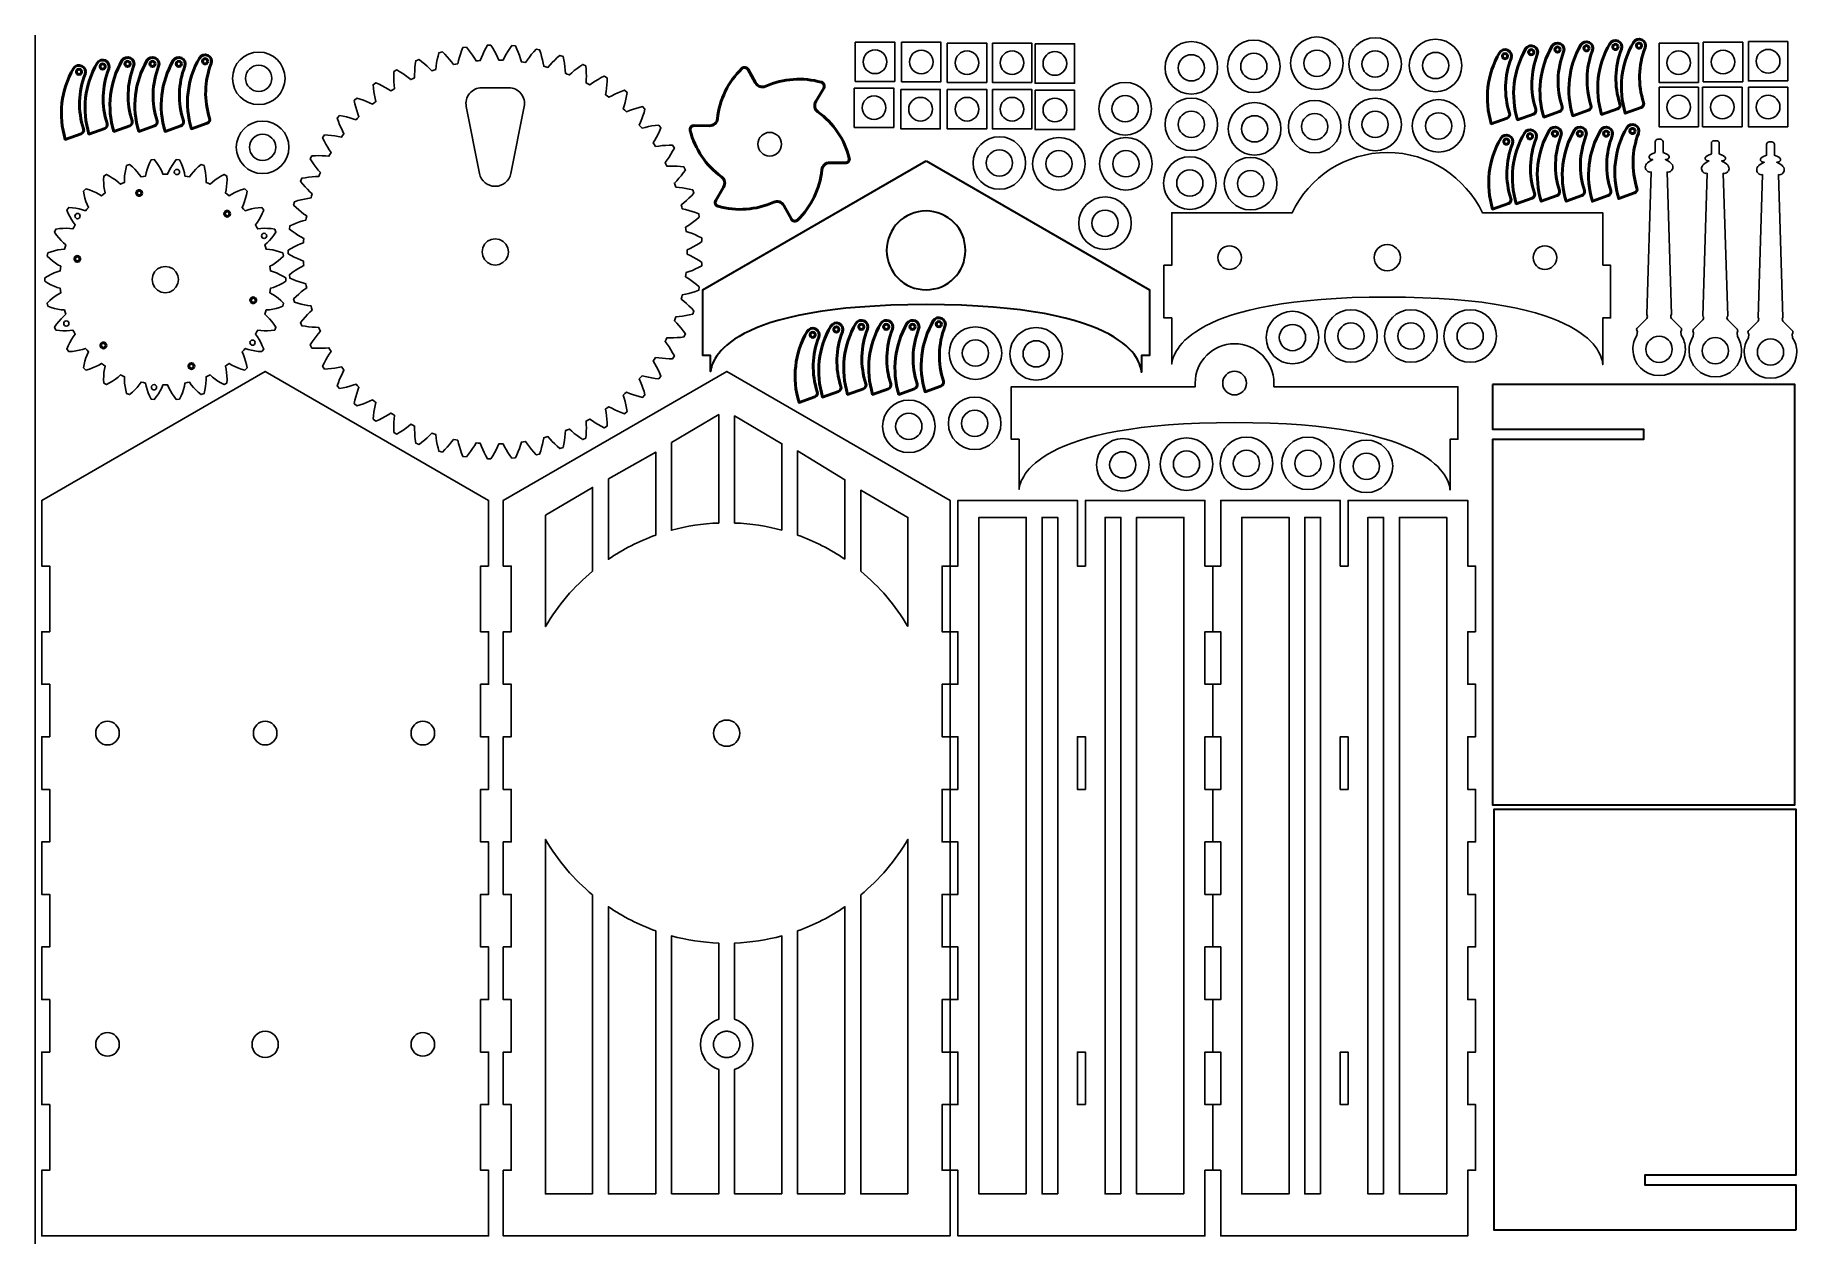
# Model space of a CAD drawing. Header units: inches. Extents: x -2 to 668, y 0 to 460.
import ezdxf

# ---------------------------------------------------------------- set-up
doc = ezdxf.new("R2010")
doc.units = ezdxf.units.IN
doc.header["$MEASUREMENT"] = 0
doc.layers.add('Layer 1', color=7, linetype='Continuous')
doc.layers.add('PDF_Visible', color=7, linetype='Continuous')

msp = doc.modelspace()

# ---------------------------------------------------------------- linework, layer by layer
msp.add_line((-2, 0), (-2, 460))
for points in [[(172.74, 301.01), (173.35, 302.16), (173.91, 303.31), (174.41, 304.46), (175.24, 304.48), (176.02, 304.51), (176.59, 303.39), (177.22, 302.27), (177.89, 301.16), (178.62, 300.06), (179.39, 298.97), (180.7, 299.09), (181.27, 300.3), (181.79, 301.51), (182.26, 302.72), (182.67, 303.93), (183.04, 305.13), (183.86, 305.25), (184.63, 305.37), (185.33, 304.33), (186.08, 303.29), (186.89, 302.27), (187.74, 301.27), (188.63, 300.28), (189.92, 300.55), (190.34, 301.81), (190.71, 303.08), (191.04, 304.33), (191.31, 305.58), (191.53, 306.82), (192.33, 307.04), (193.08, 307.25), (193.9, 306.29), (194.77, 305.35), (195.69, 304.44), (196.65, 303.54), (197.66, 302.66), (198.9, 303.08), (199.17, 304.39), (199.39, 305.69), (199.56, 306.98), (199.69, 308.25), (199.76, 309.5), (200.53, 309.81), (201.25, 310.11), (202.18, 309.26), (203.15, 308.43), (204.17, 307.63), (205.23, 306.85), (206.34, 306.1), (207.52, 306.66), (207.63, 307.99), (207.7, 309.31), (207.72, 310.61), (207.69, 311.88), (207.61, 313.14), (208.34, 313.54), (209.02, 313.92), (210.04, 313.18), (211.11, 312.47), (212.22, 311.8), (213.36, 311.15), (214.55, 310.53), (215.66, 311.24), (215.61, 312.57), (215.52, 313.89), (215.39, 315.18), (215.21, 316.44), (214.98, 317.68), (215.66, 318.16), (216.29, 318.62), (217.39, 318.01), (218.53, 317.43), (219.71, 316.89), (220.93, 316.38), (222.18, 315.91), (223.2, 316.74), (222.99, 318.06), (222.75, 319.36), (222.46, 320.62), (222.13, 321.86), (221.76, 323.06), (222.38, 323.62), (222.95, 324.15), (224.12, 323.67), (225.32, 323.23), (226.55, 322.84), (227.82, 322.48), (229.12, 322.16), (230.03, 323.1), (229.67, 324.39), (229.28, 325.64), (228.84, 326.86), (228.37, 328.05), (227.86, 329.2), (228.4, 329.83), (228.91, 330.42), (230.12, 330.09), (231.37, 329.8), (232.64, 329.55), (233.94, 329.34), (235.27, 329.18), (236.07, 330.22), (235.56, 331.46), (235.02, 332.66), (234.44, 333.82), (233.83, 334.94), (233.19, 336.02), (233.65, 336.71), (234.09, 337.36), (235.33, 337.17), (236.6, 337.03), (237.9, 336.93), (239.21, 336.88), (240.55, 336.87), (241.22, 338), (240.56, 339.17), (239.88, 340.3), (239.18, 341.39), (238.44, 342.43), (237.67, 343.43), (238.05, 344.16), (238.41, 344.86), (239.66, 344.82), (240.94, 344.83), (242.24, 344.89), (243.55, 344.99), (244.88, 345.14), (245.41, 346.34), (244.62, 347.43), (243.82, 348.47), (242.98, 349.46), (242.13, 350.41), (241.25, 351.31), (241.54, 352.09), (241.81, 352.82), (243.06, 352.93), (244.33, 353.09), (245.61, 353.3), (246.9, 353.56), (248.2, 353.86), (248.59, 355.12), (247.68, 356.1), (246.75, 357.04), (245.81, 357.93), (244.85, 358.77), (243.86, 359.56), (244.06, 360.36), (244.24, 361.13), (245.48, 361.38), (246.72, 361.69), (247.96, 362.05), (249.22, 362.46), (250.47, 362.92), (250.7, 364.21), (249.69, 365.08), (248.66, 365.9), (247.61, 366.67), (246.56, 367.39), (245.49, 368.06), (245.59, 368.88), (245.68, 369.66), (246.87, 370.06), (248.07, 370.51), (249.26, 371.02), (250.46, 371.57), (251.65, 372.18), (251.73, 373.49), (250.62, 374.23), (249.5, 374.92), (248.37, 375.57), (247.24, 376.16), (246.1, 376.69), (246.1, 377.52), (246.1, 378.31), (247.24, 378.84), (248.37, 379.43), (249.5, 380.08), (250.62, 380.77), (251.73, 381.51), (251.65, 382.82), (250.46, 383.43), (249.26, 383.98), (248.07, 384.49), (246.87, 384.94), (245.68, 385.34), (245.59, 386.16), (245.49, 386.94), (246.56, 387.61), (247.61, 388.33), (248.66, 389.1), (249.69, 389.92), (250.7, 390.79), (250.47, 392.08), (249.22, 392.54), (247.96, 392.95), (246.72, 393.31), (245.48, 393.62), (244.24, 393.87), (244.05, 394.68), (243.86, 395.44), (244.85, 396.23), (245.81, 397.07), (246.75, 397.96), (247.68, 398.9), (248.59, 399.88), (248.2, 401.14), (246.9, 401.44), (245.61, 401.7), (244.33, 401.91), (243.06, 402.07), (241.81, 402.18), (241.52, 402.96), (241.25, 403.69), (242.13, 404.59), (242.98, 405.54), (243.82, 406.53), (244.62, 407.57), (245.41, 408.66), (244.88, 409.86), (243.55, 410.01), (242.24, 410.11), (240.94, 410.17), (239.66, 410.18), (238.41, 410.14), (238.03, 410.88), (237.67, 411.57), (238.44, 412.57), (239.18, 413.61), (239.88, 414.7), (240.56, 415.83), (241.22, 417), (240.55, 418.13), (239.21, 418.12), (237.9, 418.07), (236.6, 417.97), (235.33, 417.83), (234.09, 417.64), (233.63, 418.33), (233.19, 418.98), (233.83, 420.06), (234.44, 421.18), (235.02, 422.34), (235.56, 423.54), (236.07, 424.78), (235.27, 425.82), (233.94, 425.66), (232.64, 425.45), (231.37, 425.2), (230.12, 424.91), (228.91, 424.58), (228.37, 425.21), (227.86, 425.8), (228.37, 426.95), (228.84, 428.14), (229.28, 429.36), (229.67, 430.61), (230.03, 431.9), (229.12, 432.84), (227.82, 432.52), (226.55, 432.16), (225.32, 431.77), (224.12, 431.33), (222.95, 430.85), (222.34, 431.42), (221.76, 431.94), (222.13, 433.14), (222.46, 434.38), (222.75, 435.64), (222.99, 436.94), (223.2, 438.26), (222.18, 439.09), (220.93, 438.62), (219.71, 438.11), (218.53, 437.57), (217.39, 436.99), (216.29, 436.38), (215.62, 436.87), (214.98, 437.32), (215.21, 438.56), (215.39, 439.82), (215.52, 441.11), (215.61, 442.43), (215.66, 443.76), (214.55, 444.47), (213.36, 443.85), (212.22, 443.2), (211.11, 442.53), (210.04, 441.82), (209.02, 441.08), (208.3, 441.49), (207.61, 441.86), (207.69, 443.12), (207.72, 444.39), (207.7, 445.69), (207.63, 447.01), (207.52, 448.34), (206.34, 448.9), (205.23, 448.15), (204.17, 447.37), (203.15, 446.57), (202.18, 445.74), (201.25, 444.89), (200.48, 445.21), (199.76, 445.5), (199.69, 446.75), (199.56, 448.02), (199.39, 449.31), (199.17, 450.61), (198.9, 451.92), (197.66, 452.34), (196.65, 451.46), (195.69, 450.56), (194.77, 449.65), (193.9, 448.71), (193.08, 447.75), (192.28, 447.97), (191.53, 448.18), (191.31, 449.42), (191.04, 450.67), (190.71, 451.92), (190.34, 453.19), (189.92, 454.45), (188.63, 454.72), (187.74, 453.73), (186.89, 452.73), (186.08, 451.71), (185.33, 450.67), (184.63, 449.63), (183.81, 449.75), (183.04, 449.87), (182.67, 451.07), (182.26, 452.28), (181.79, 453.49), (181.27, 454.7), (180.7, 455.91), (179.39, 456.03), (178.62, 454.94), (177.89, 453.84), (177.22, 452.73), (176.59, 451.61), (176.02, 450.49), (175.19, 450.52), (174.41, 450.54), (173.91, 451.69), (173.35, 452.84), (172.74, 453.99), (172.08, 455.13), (171.37, 456.26), (170.06, 456.22), (169.42, 455.05), (168.83, 453.87), (168.29, 452.69), (167.8, 451.51), (167.37, 450.33), (166.54, 450.26), (165.76, 450.19), (165.12, 451.27), (164.44, 452.35), (163.69, 453.42), (162.91, 454.47), (162.07, 455.51), (160.77, 455.32), (160.27, 454.08), (159.83, 452.84), (159.43, 451.6), (159.08, 450.37), (158.79, 449.15), (157.98, 448.98), (157.21, 448.82), (156.45, 449.82), (155.64, 450.81), (154.78, 451.78), (153.87, 452.73), (152.92, 453.67), (151.65, 453.32), (151.31, 452.03), (151.01, 450.75), (150.76, 449.47), (150.56, 448.21), (150.42, 446.96), (149.63, 446.7), (148.89, 446.44), (148.02, 447.35), (147.09, 448.23), (146.12, 449.09), (145.11, 449.93), (144.05, 450.75), (142.83, 450.26), (142.64, 448.93), (142.5, 447.62), (142.4, 446.33), (142.36, 445.05), (142.36, 443.79), (141.61, 443.44), (140.91, 443.1), (139.93, 443.9), (138.91, 444.67), (137.85, 445.41), (136.74, 446.12), (135.59, 446.81), (134.44, 446.17), (134.41, 444.84), (134.42, 443.52), (134.48, 442.22), (134.58, 440.95), (134.74, 439.7), (134.03, 439.26), (133.37, 438.84), (132.31, 439.51), (131.21, 440.16), (130.06, 440.77), (128.88, 441.34), (127.66, 441.89), (126.59, 441.12), (126.72, 439.79), (126.88, 438.49), (127.09, 437.21), (127.35, 435.95), (127.65, 434.73), (127, 434.21), (126.4, 433.72), (125.26, 434.26), (124.09, 434.77), (122.88, 435.24), (121.64, 435.67), (120.36, 436.07), (119.39, 435.18), (119.67, 433.88), (119.99, 432.6), (120.36, 431.35), (120.76, 430.14), (121.2, 428.96), (120.62, 428.37), (120.08, 427.8), (118.89, 428.21), (117.66, 428.58), (116.4, 428.9), (115.12, 429.18), (113.8, 429.43), (112.95, 428.43), (113.38, 427.17), (113.85, 425.94), (114.36, 424.74), (114.9, 423.58), (115.48, 422.47), (114.97, 421.81), (114.5, 421.18), (113.27, 421.45), (112.01, 421.67), (110.72, 421.84), (109.41, 421.97), (108.08, 422.05), (107.34, 420.97), (107.92, 419.76), (108.54, 418.59), (109.18, 417.47), (109.86, 416.38), (110.56, 415.34), (110.14, 414.63), (109.74, 413.95), (108.49, 414.07), (107.21, 414.14), (105.92, 414.16), (104.6, 414.13), (103.26, 414.06), (102.66, 412.89), (103.38, 411.76), (104.13, 410.68), (104.9, 409.63), (105.7, 408.64), (106.53, 407.69), (106.19, 406.93), (105.88, 406.21), (104.62, 406.18), (103.34, 406.09), (102.05, 405.96), (100.75, 405.78), (99.43, 405.55), (98.97, 404.32), (99.82, 403.28), (100.69, 402.29), (101.58, 401.35), (102.49, 400.45), (103.42, 399.61), (103.18, 398.81), (102.95, 398.06), (101.71, 397.88), (100.45, 397.65), (99.18, 397.36), (97.91, 397.03), (96.63, 396.64), (96.32, 395.37), (97.28, 394.44), (98.26, 393.56), (99.26, 392.73), (100.27, 391.94), (101.3, 391.21), (101.15, 390.4), (101.01, 389.63), (99.8, 389.3), (98.58, 388.92), (97.35, 388.49), (96.13, 388), (94.9, 387.47), (94.75, 386.17), (95.81, 385.36), (96.89, 384.6), (97.98, 383.89), (99.07, 383.24), (100.18, 382.63), (100.12, 381.8), (100.08, 381.02), (98.91, 380.55), (97.75, 380.03), (96.59, 379.46), (95.43, 378.83), (94.27, 378.16), (94.27, 376.84), (95.43, 376.17), (96.59, 375.54), (97.75, 374.97), (98.91, 374.45), (100.08, 373.98), (100.13, 373.15), (100.18, 372.37), (99.07, 371.76), (97.98, 371.11), (96.89, 370.4), (95.81, 369.64), (94.75, 368.83), (94.9, 367.53), (96.13, 367), (97.35, 366.51), (98.58, 366.08), (99.8, 365.7), (101.01, 365.37), (101.15, 364.55), (101.3, 363.79), (100.27, 363.06), (99.26, 362.27), (98.26, 361.44), (97.28, 360.56), (96.32, 359.63), (96.63, 358.36), (97.91, 357.97), (99.18, 357.64), (100.45, 357.35), (101.71, 357.12), (102.95, 356.94), (103.19, 356.14), (103.42, 355.39), (102.49, 354.55), (101.58, 353.65), (100.69, 352.71), (99.82, 351.72), (98.97, 350.68), (99.43, 349.45), (100.75, 349.22), (102.05, 349.04), (103.34, 348.91), (104.62, 348.82), (105.88, 348.79), (106.21, 348.03), (106.53, 347.31), (105.7, 346.36), (104.9, 345.37), (104.13, 344.32), (103.38, 343.24), (102.66, 342.11), (103.26, 340.94), (104.6, 340.87), (105.92, 340.84), (107.21, 340.86), (108.49, 340.93), (109.74, 341.05), (110.16, 340.33), (110.56, 339.66), (109.86, 338.62), (109.18, 337.53), (108.54, 336.41), (107.92, 335.24), (107.34, 334.03), (108.08, 332.95), (109.41, 333.03), (110.72, 333.16), (112.01, 333.33), (113.27, 333.55), (114.5, 333.82), (115, 333.15), (115.48, 332.53), (114.9, 331.42), (114.36, 330.26), (113.85, 329.06), (113.38, 327.83), (112.95, 326.57), (113.8, 325.57), (115.12, 325.82), (116.4, 326.1), (117.66, 326.42), (118.89, 326.79), (120.08, 327.2), (120.65, 326.6), (121.2, 326.04), (120.76, 324.86), (120.36, 323.65), (119.99, 322.4), (119.67, 321.12), (119.39, 319.82), (120.36, 318.93), (121.64, 319.33), (122.88, 319.76), (124.09, 320.23), (125.26, 320.74), (126.4, 321.28), (127.04, 320.76), (127.65, 320.27), (127.35, 319.05), (127.09, 317.79), (126.88, 316.51), (126.72, 315.21), (126.59, 313.88), (127.66, 313.11), (128.88, 313.66), (130.06, 314.23), (131.21, 314.84), (132.31, 315.49), (133.37, 316.16), (134.07, 315.71), (134.74, 315.3), (134.58, 314.05), (134.48, 312.78), (134.42, 311.48), (134.41, 310.16), (134.44, 308.83), (135.59, 308.19), (136.74, 308.88), (137.85, 309.59), (138.91, 310.33), (139.93, 311.1), (140.91, 311.9), (141.65, 311.54), (142.36, 311.21), (142.36, 309.95), (142.4, 308.67), (142.5, 307.38), (142.64, 306.07), (142.83, 304.74), (144.05, 304.25), (145.11, 305.07), (146.12, 305.91), (147.09, 306.77), (148.02, 307.65), (148.89, 308.56), (149.68, 308.29), (150.42, 308.04), (150.56, 306.79), (150.76, 305.53), (151.01, 304.25), (151.31, 302.97), (151.65, 301.68), (152.92, 301.33), (153.87, 302.27), (154.78, 303.22), (155.64, 304.19), (156.45, 305.18), (157.21, 306.18), (158.03, 306.01), (158.79, 305.85), (159.08, 304.63), (159.43, 303.4), (159.83, 302.16), (160.27, 300.92), (160.77, 299.68), (162.07, 299.49), (162.91, 300.53), (163.69, 301.58), (164.44, 302.65), (165.12, 303.73), (165.76, 304.81), (166.59, 304.73), (167.37, 304.67), (167.8, 303.49), (168.29, 302.31), (168.83, 301.13), (169.42, 299.95), (170.06, 298.78), (171.37, 298.74), (172.08, 299.87)], [(310.07, 457.39), (325.07, 457.39), (325.07, 442.39), (310.07, 442.39)], [(327.68, 457.32), (342.68, 457.32), (342.68, 442.32), (327.68, 442.32)], [(345.09, 457.03), (360.09, 457.03), (360.09, 442.03), (345.09, 442.03)], [(362.22, 457.03), (377.22, 457.03), (377.22, 442.03), (362.22, 442.03)], [(378.51, 456.75), (393.51, 456.75), (393.51, 441.75), (378.51, 441.75)], [(615.91, 457.03), (630.91, 457.03), (630.91, 442.03), (615.91, 442.03)], [(632.78, 457.31), (647.78, 457.31), (647.78, 442.31), (632.78, 442.31)], [(649.93, 457.6), (664.93, 457.6), (664.93, 442.6), (649.93, 442.6)], [(309.7, 439.91), (324.7, 439.91), (324.7, 424.91), (309.7, 424.91)], [(327.4, 439.35), (342.4, 439.35), (342.4, 424.35), (327.4, 424.35)], [(345.09, 439.35), (360.09, 439.35), (360.09, 424.35), (345.09, 424.35)], [(362.22, 439.35), (377.22, 439.35), (377.22, 424.35), (362.22, 424.35)], [(378.51, 439.07), (393.51, 439.07), (393.51, 424.07), (378.51, 424.07)], [(615.91, 440.17), (630.91, 440.17), (630.91, 425.17), (615.91, 425.17)], [(632.5, 440.17), (647.5, 440.17), (647.5, 425.17), (632.5, 425.17)], [(649.93, 440.17), (664.93, 440.17), (664.93, 425.17), (649.93, 425.17)], [(91, 368.96), (89.82, 369.51), (88.65, 369.97), (87.47, 370.32), (87.38, 371.22), (87.29, 372.06), (88.36, 372.65), (89.42, 373.34), (90.46, 374.12), (91.47, 374.99), (92.46, 375.94), (92.2, 377.12), (90.92, 377.59), (89.64, 377.96), (88.38, 378.26), (87.13, 378.46), (85.91, 378.56), (85.64, 379.42), (85.36, 380.23), (86.3, 381.03), (87.19, 381.92), (88.04, 382.9), (88.85, 383.96), (89.62, 385.09), (89.12, 386.2), (87.77, 386.38), (86.44, 386.49), (85.14, 386.51), (83.88, 386.45), (82.66, 386.29), (82.22, 387.07), (81.79, 387.81), (82.53, 388.79), (83.22, 389.85), (83.85, 390.98), (84.42, 392.18), (84.94, 393.45), (84.22, 394.43), (82.86, 394.33), (81.54, 394.16), (80.26, 393.91), (79.04, 393.59), (77.89, 393.18), (77.29, 393.85), (76.71, 394.48), (77.24, 395.59), (77.69, 396.77), (78.07, 398.01), (78.38, 399.31), (78.62, 400.65), (77.72, 401.47), (76.4, 401.09), (75.15, 400.64), (73.95, 400.13), (72.83, 399.56), (71.78, 398.92), (71.06, 399.46), (70.36, 399.96), (70.64, 401.15), (70.84, 402.4), (70.95, 403.69), (70.99, 405.02), (70.94, 406.39), (69.89, 407), (68.69, 406.35), (67.55, 405.65), (66.49, 404.91), (65.5, 404.12), (64.61, 403.27), (63.79, 403.65), (63.01, 403.99), (63.04, 405.22), (62.97, 406.48), (62.81, 407.76), (62.57, 409.07), (62.24, 410.4), (61.09, 410.78), (60.04, 409.89), (59.07, 408.98), (58.19, 408.03), (57.39, 407.05), (56.69, 406.04), (55.82, 406.24), (54.98, 406.4), (54.75, 407.61), (54.42, 408.83), (54, 410.06), (53.49, 411.29), (52.89, 412.52), (51.69, 412.64), (50.85, 411.57), (50.09, 410.47), (49.43, 409.36), (48.85, 408.23), (48.38, 407.1), (47.48, 407.11), (46.62, 407.1), (46.15, 408.23), (45.57, 409.36), (44.91, 410.47), (44.15, 411.57), (43.31, 412.64), (42.11, 412.52), (41.51, 411.29), (41, 410.06), (40.58, 408.83), (40.25, 407.61), (40.02, 406.4), (39.14, 406.23), (38.31, 406.04), (37.61, 407.05), (36.81, 408.03), (35.93, 408.98), (34.96, 409.89), (33.91, 410.78), (32.76, 410.4), (32.43, 409.07), (32.19, 407.76), (32.03, 406.48), (31.96, 405.22), (31.99, 403.99), (31.17, 403.63), (30.39, 403.27), (29.5, 404.12), (28.51, 404.91), (27.45, 405.65), (26.31, 406.35), (25.11, 407), (24.06, 406.39), (24.01, 405.02), (24.05, 403.69), (24.16, 402.4), (24.36, 401.15), (24.64, 399.96), (23.91, 399.43), (23.22, 398.92), (22.17, 399.56), (21.05, 400.13), (19.85, 400.64), (18.6, 401.09), (17.28, 401.47), (16.38, 400.65), (16.62, 399.31), (16.93, 398.01), (17.31, 396.77), (17.76, 395.59), (18.29, 394.48), (17.68, 393.82), (17.11, 393.18), (15.96, 393.59), (14.74, 393.91), (13.46, 394.16), (12.14, 394.33), (10.78, 394.43), (10.06, 393.45), (10.58, 392.18), (11.15, 390.98), (11.78, 389.85), (12.47, 388.79), (13.21, 387.81), (12.76, 387.03), (12.34, 386.29), (11.12, 386.45), (9.86, 386.51), (8.56, 386.49), (7.23, 386.38), (5.88, 386.2), (5.38, 385.09), (6.15, 383.96), (6.96, 382.9), (7.81, 381.92), (8.7, 381.03), (9.64, 380.23), (9.35, 379.37), (9.09, 378.56), (7.87, 378.46), (6.62, 378.26), (5.36, 377.96), (4.08, 377.59), (2.8, 377.12), (2.54, 375.94), (3.53, 374.99), (4.54, 374.12), (5.58, 373.34), (6.64, 372.65), (7.71, 372.06), (7.61, 371.17), (7.53, 370.32), (6.35, 369.97), (5.18, 369.51), (4, 368.96), (2.83, 368.33), (1.67, 367.61), (1.67, 366.39), (2.83, 365.67), (4, 365.04), (5.18, 364.49), (6.35, 364.03), (7.53, 363.68), (7.62, 362.78), (7.71, 361.94), (6.64, 361.35), (5.58, 360.66), (4.54, 359.88), (3.53, 359.01), (2.54, 358.06), (2.8, 356.88), (4.08, 356.41), (5.36, 356.04), (6.62, 355.74), (7.87, 355.54), (9.09, 355.44), (9.36, 354.58), (9.64, 353.77), (8.7, 352.97), (7.81, 352.08), (6.96, 351.1), (6.15, 350.04), (5.38, 348.91), (5.88, 347.8), (7.23, 347.62), (8.56, 347.51), (9.86, 347.49), (11.12, 347.55), (12.34, 347.71), (12.78, 346.93), (13.21, 346.19), (12.47, 345.21), (11.78, 344.15), (11.15, 343.02), (10.58, 341.82), (10.06, 340.55), (10.78, 339.57), (12.14, 339.67), (13.46, 339.84), (14.74, 340.09), (15.96, 340.41), (17.11, 340.82), (17.71, 340.15), (18.29, 339.52), (17.76, 338.41), (17.31, 337.23), (16.93, 335.99), (16.62, 334.69), (16.38, 333.35), (17.28, 332.53), (18.6, 332.91), (19.85, 333.36), (21.05, 333.87), (22.17, 334.44), (23.22, 335.08), (23.94, 334.54), (24.64, 334.04), (24.36, 332.85), (24.16, 331.6), (24.05, 330.31), (24.01, 328.98), (24.06, 327.61), (25.11, 327), (26.31, 327.65), (27.45, 328.35), (28.51, 329.09), (29.5, 329.88), (30.39, 330.73), (31.21, 330.35), (31.99, 330.01), (31.96, 328.78), (32.03, 327.52), (32.19, 326.24), (32.43, 324.93), (32.76, 323.6), (33.91, 323.22), (34.96, 324.11), (35.93, 325.02), (36.81, 325.97), (37.61, 326.95), (38.31, 327.96), (39.18, 327.76), (40.02, 327.6), (40.25, 326.39), (40.58, 325.17), (41, 323.94), (41.51, 322.71), (42.11, 321.48), (43.31, 321.36), (44.15, 322.44), (44.91, 323.53), (45.57, 324.64), (46.15, 325.77), (46.62, 326.9), (47.52, 326.89), (48.38, 326.9), (48.85, 325.77), (49.43, 324.64), (50.09, 323.53), (50.85, 322.44), (51.69, 321.36), (52.89, 321.48), (53.49, 322.71), (54, 323.94), (54.42, 325.17), (54.75, 326.39), (54.98, 327.6), (55.86, 327.77), (56.69, 327.96), (57.39, 326.95), (58.19, 325.97), (59.07, 325.02), (60.04, 324.11), (61.09, 323.22), (62.24, 323.6), (62.57, 324.93), (62.81, 326.24), (62.97, 327.52), (63.04, 328.78), (63.01, 330.01), (63.83, 330.37), (64.61, 330.73), (65.5, 329.88), (66.49, 329.09), (67.55, 328.35), (68.69, 327.65), (69.89, 327), (70.94, 327.61), (70.99, 328.98), (70.95, 330.31), (70.84, 331.6), (70.64, 332.85), (70.36, 334.04), (71.09, 334.57), (71.78, 335.08), (72.83, 334.44), (73.95, 333.87), (75.15, 333.36), (76.4, 332.91), (77.72, 332.53), (78.62, 333.35), (78.38, 334.69), (78.07, 335.99), (77.69, 337.23), (77.24, 338.41), (76.71, 339.52), (77.32, 340.18), (77.89, 340.82), (79.04, 340.41), (80.26, 340.09), (81.54, 339.84), (82.86, 339.67), (84.22, 339.57), (84.94, 340.55), (84.42, 341.82), (83.85, 343.02), (83.22, 344.15), (82.53, 345.21), (81.79, 346.19), (82.24, 346.97), (82.66, 347.71), (83.88, 347.55), (85.14, 347.49), (86.44, 347.51), (87.77, 347.62), (89.12, 347.8), (89.62, 348.91), (88.85, 350.04), (88.04, 351.1), (87.19, 352.08), (86.3, 352.97), (85.36, 353.77), (85.65, 354.63), (85.91, 355.44), (87.13, 355.54), (88.38, 355.74), (89.64, 356.04), (90.92, 356.41), (92.2, 356.88), (92.46, 358.06), (91.47, 359.01), (90.46, 359.88), (89.42, 360.66), (88.36, 361.35), (87.29, 361.94), (87.39, 362.83), (87.47, 363.68), (88.65, 364.03), (89.82, 364.49), (91, 365.04), (92.17, 365.67), (93.33, 366.39), (93.33, 367.61), (92.17, 368.33)], [(170.09, 373.47), (168.99, 374.59), (168.29, 375.98), (168.05, 377.53), (168.3, 379.07), (169.02, 380.46), (170.14, 381.56), (171.53, 382.26), (173.08, 382.5), (174.62, 382.25), (176.01, 381.53), (177.11, 380.41), (177.81, 379.02), (178.05, 377.47), (177.8, 375.93), (177.08, 374.54), (175.97, 373.44), (174.57, 372.74), (173.02, 372.5), (171.48, 372.75)], [(51.55, 364.06), (50.44, 362.95), (49.05, 362.24), (47.5, 362), (45.95, 362.24), (44.56, 362.95), (43.45, 364.06), (42.74, 365.45), (42.5, 367), (42.74, 368.55), (43.45, 369.94), (44.56, 371.05), (45.95, 371.76), (47.5, 372), (49.05, 371.76), (50.44, 371.05), (51.55, 369.94), (52.26, 368.55), (52.5, 367), (52.26, 365.45)]]:
    msp.add_lwpolyline(points, close=True)
msp.add_lwpolyline([(173.08, 402.51), (172.97, 402.51, -0.35785), (167.08, 407.34), (162.03, 432.85, -0.473032), (167.92, 440.01), (178.19, 440.01, -0.47304), (184.07, 432.83), (178.97, 407.33, -0.35763)], format="xyb", close=True)
for centre, radius in [((437.95, 447.58), 10), ((461.73, 448.15), 10), ((485.73, 449.33), 10), ((507.88, 449.04), 10), ((530.89, 448.48), 10), ((83.06, 443.59), 10), ((317.57, 449.89), 4.5), ((335.18, 449.82), 4.5), ((352.59, 449.53), 4.5), ((369.72, 449.53), 4.5), ((386.01, 449.25), 4.5), ((437.95, 447.58), 5), ((461.73, 448.15), 5), ((485.73, 449.33), 5), ((507.88, 449.04), 5), ((530.89, 448.48), 5), ((623.41, 449.53), 4.5), ((640.28, 449.81), 4.5), ((657.43, 450.1), 4.5), ((83.06, 443.59), 5), ((317.2, 432.41), 4.5), ((334.9, 431.85), 4.5), ((352.59, 431.85), 4.5), ((369.72, 431.85), 4.5), ((386.01, 431.57), 4.5), ((412.75, 432.02), 10), ((412.75, 432.02), 5), ((437.95, 426.08), 10), ((507.88, 426.05), 10), ((623.41, 432.67), 4.5), ((640, 432.67), 4.5), ((657.43, 432.67), 4.5), ((437.95, 426.08), 5), ((462.02, 424.38), 10), ((462.02, 424.38), 5), ((484.88, 425.2), 10), ((484.88, 425.2), 5), ((507.88, 426.05), 5), ((532.03, 425.48), 10), ((532.03, 425.48), 5), ((84.52, 417.34), 10), ((84.52, 417.34), 5), ((277.5, 418.51), 4.5), ((364.9, 411.37), 10), ((364.9, 411.37), 5), ((387.55, 411.08), 10), ((387.55, 411.08), 5), ((413.04, 411.08), 10), ((413.04, 411.08), 5), ((51.92, 407.94), 1), ((437.38, 403.73), 10), ((460.5, 403.5), 10), ((437.38, 403.73), 5), ((460.5, 403.5), 5), ((405.11, 388.45), 10), ((14.11, 391.17), 1), ((405.11, 388.45), 5), ((85.09, 383.62), 1), ((498.69, 345.5), 10), ((521.51, 345.5), 10), ((544.05, 345.5), 10), ((9.83, 350.27), 1), ((355.79, 339.01), 10), ((378.9, 338.73), 10), ((476.43, 344.93), 10), ((476.43, 344.93), 5), ((498.69, 345.5), 5), ((521.51, 345.5), 5), ((544.05, 345.5), 5), ((80.7, 342.99), 1), ((355.79, 339.01), 5), ((378.9, 338.73), 5), ((43.2, 326), 1), ((355.51, 312.26), 10), ((330.43, 311.13), 10), ((330.43, 311.13), 5), ((355.51, 312.26), 5), ((411.86, 296.49), 10), ((436.1, 296.77), 10), ((436.1, 296.77), 5), ((458.92, 297.05), 10), ((458.92, 297.05), 5), ((482.31, 297.05), 10), ((482.31, 297.05), 5), ((504.56, 295.93), 10), ((411.86, 296.49), 5), ((504.56, 295.93), 5)]:
    msp.add_circle(centre, radius)
at = {"layer": 'Layer 1', "color": 7, "lineweight": 30, "true_color": 0xffffff}
for points in [[(170.5, 257.96), (170.5, 282.96), (85.5, 332.04), (0.5, 282.96), (0.5, 257.96), (3.5, 257.96), (3.5, 232.96), (0.5, 232.96), (0.5, 212.96), (3.5, 212.96), (3.5, 192.96), (0.5, 192.96), (0.5, 172.96), (3.5, 172.96), (3.5, 152.96), (0.5, 152.96), (0.5, 132.96), (3.5, 132.96), (3.5, 112.96), (0.5, 112.96), (0.5, 92.96), (3.5, 92.96), (3.5, 72.96), (0.5, 72.96), (0.5, 52.96), (3.5, 52.96), (3.5, 27.96), (0.5, 27.96), (0.5, 2.96), (170.5, 2.96), (170.5, 27.96), (167.5, 27.96), (167.5, 52.96), (170.5, 52.96), (170.5, 72.96), (167.5, 72.96), (167.5, 92.96), (170.5, 92.96), (170.5, 112.96), (167.5, 112.96), (167.5, 132.96), (170.5, 132.96), (170.5, 152.96), (167.5, 152.96), (167.5, 172.96), (170.5, 172.96), (170.5, 192.96), (167.5, 192.96), (167.5, 212.96), (170.5, 212.96), (170.5, 232.96), (167.5, 232.96), (167.5, 257.96), (170.5, 257.96)], [(346.12, 257.96), (346.12, 282.96), (261.12, 332.04), (176.12, 282.96), (176.12, 257.96), (179.12, 257.96), (179.12, 232.96), (176.12, 232.96), (176.12, 212.96), (179.12, 212.96), (179.12, 192.96), (176.12, 192.96), (176.12, 172.96), (179.12, 172.96), (179.12, 152.96), (176.12, 152.96), (176.12, 132.96), (179.12, 132.96), (179.12, 112.96), (176.12, 112.96), (176.12, 92.96), (179.12, 92.96), (179.12, 72.96), (176.12, 72.96), (176.12, 52.96), (179.12, 52.96), (179.12, 27.96), (176.12, 27.96), (176.12, 2.96), (346.12, 2.96), (346.12, 27.96), (343.12, 27.96), (343.12, 52.96), (346.12, 52.96), (346.12, 72.96), (343.12, 72.96), (343.12, 92.96), (346.12, 92.96), (346.12, 112.96), (343.12, 112.96), (343.12, 132.96), (346.12, 132.96), (346.12, 152.96), (343.12, 152.96), (343.12, 172.96), (346.12, 172.96), (346.12, 192.96), (343.12, 192.96), (343.12, 212.96), (346.12, 212.96), (346.12, 232.96), (343.12, 232.96), (343.12, 257.96), (346.12, 257.96)], [(446.12, 232.96), (446.12, 257.96), (443.12, 257.96), (443.12, 282.96), (397.62, 282.96), (397.62, 257.96), (394.62, 257.96), (394.62, 282.96), (366.12, 282.96), (349.12, 282.96), (349.12, 257.96), (346.12, 257.96), (346.12, 232.96), (349.12, 232.96), (349.12, 212.96), (346.12, 212.96), (346.12, 192.96), (349.12, 192.96), (349.12, 172.96), (346.12, 172.96), (346.12, 152.96), (349.12, 152.96), (349.12, 132.96), (346.12, 132.96), (346.12, 112.96), (349.12, 112.96), (349.12, 92.96), (346.12, 92.96), (346.12, 72.96), (349.12, 72.96), (349.12, 52.96), (346.12, 52.96), (346.12, 27.96), (349.12, 27.96), (349.12, 2.96), (443.12, 2.96), (443.12, 27.96), (446.12, 27.96), (446.12, 52.96), (443.12, 52.96), (443.12, 72.96), (446.12, 72.96), (446.12, 92.96), (443.12, 92.96), (443.12, 112.96), (446.12, 112.96), (446.12, 132.96), (443.12, 132.96), (443.12, 152.96), (446.12, 152.96), (446.12, 172.96), (443.12, 172.96), (443.12, 192.96), (446.12, 192.96), (446.12, 212.96), (443.12, 212.96), (443.12, 232.96), (446.12, 232.96)], [(546.12, 232.96), (546.12, 257.96), (543.12, 257.96), (543.12, 282.96), (497.62, 282.96), (497.62, 257.96), (494.62, 257.96), (494.62, 282.96), (466.12, 282.96), (449.12, 282.96), (449.12, 257.96), (446.12, 257.96), (446.12, 232.96), (449.12, 232.96), (449.12, 212.96), (446.12, 212.96), (446.12, 192.96), (449.12, 192.96), (449.12, 172.96), (446.12, 172.96), (446.12, 152.96), (449.12, 152.96), (449.12, 132.96), (446.12, 132.96), (446.12, 112.96), (449.12, 112.96), (449.12, 92.96), (446.12, 92.96), (446.12, 72.96), (449.12, 72.96), (449.12, 52.96), (446.12, 52.96), (446.12, 27.96), (449.12, 27.96), (449.12, 2.96), (543.12, 2.96), (543.12, 27.96), (546.12, 27.96), (546.12, 52.96), (543.12, 52.96), (543.12, 72.96), (546.12, 72.96), (546.12, 92.96), (543.12, 92.96), (543.12, 112.96), (546.12, 112.96), (546.12, 132.96), (543.12, 132.96), (543.12, 152.96), (546.12, 152.96), (546.12, 172.96), (543.12, 172.96), (543.12, 192.96), (546.12, 192.96), (546.12, 212.96), (543.12, 212.96), (543.12, 232.96), (546.12, 232.96)], [(375.12, 18.96), (357.12, 18.96), (357.12, 276.45), (375.12, 276.45), (375.12, 18.96)], [(387.12, 18.96), (381.12, 18.96), (381.12, 276.45), (387.12, 276.45), (387.12, 18.96)], [(411.12, 18.96), (405.12, 18.96), (405.12, 276.45), (411.12, 276.45), (411.12, 18.96)], [(435.12, 18.96), (417.12, 18.96), (417.12, 276.45), (435.12, 276.45), (435.12, 18.96)], [(475.12, 18.96), (457.12, 18.96), (457.12, 276.45), (475.12, 276.45), (475.12, 18.96)], [(487.12, 18.96), (481.12, 18.96), (481.12, 276.45), (487.12, 276.45), (487.12, 18.96)], [(511.12, 18.96), (505.12, 18.96), (505.12, 276.45), (511.12, 276.45), (511.12, 18.96)], [(535.12, 18.96), (517.12, 18.96), (517.12, 276.45), (535.12, 276.45), (535.12, 18.96)], [(397.62, 172.96), (394.62, 172.96), (394.62, 192.96), (397.62, 192.96), (397.62, 172.96)], [(497.62, 172.96), (494.62, 172.96), (494.62, 192.96), (497.62, 192.96), (497.62, 172.96)], [(397.62, 52.96), (394.62, 52.96), (394.62, 72.96), (397.62, 72.96), (397.62, 52.96)], [(497.62, 52.96), (494.62, 52.96), (494.62, 72.96), (497.62, 72.96), (497.62, 52.96)]]:
    msp.add_lwpolyline(points, dxfattribs=at)
at = {"layer": 'Layer 1', "color": 7, "lineweight": 35, "true_color": 0xffffff}
for points in [[(552.55, 327.09), (552.55, 310.09), (610.05, 310.09), (610.05, 306.09), (552.55, 306.09), (552.55, 167.09), (667.55, 167.09), (667.55, 327.09), (552.55, 327.09)], [(668.1, 5.25), (668.1, 22.25), (610.6, 22.25), (610.6, 26.25), (668.1, 26.25), (668.1, 165.25), (553.1, 165.25), (553.1, 5.25), (668.1, 5.25)]]:
    msp.add_lwpolyline(points, dxfattribs=at)
at = {"layer": 'Layer 1', "color": 7, "lineweight": 30, "true_color": 0xffffff}
for points, knots in [([(624.38, 345.84), (624.38, 345.84), (624.22, 347.27), (624.22, 347.27), (624.61, 347.66), (624.61, 348.3), (624.22, 348.69), (624.22, 348.69), (620.69, 352.22), (620.69, 352.22), (620.3, 352.61), (620.3, 353.25), (620.69, 353.64), (620.69, 353.64), (619, 407.98), (619, 407.98), (619.58, 407.85), (620.18, 408.01), (620.66, 408.48), (621.63, 409.45), (621.27, 410.94), (619.85, 411.79), (619.85, 411.79), (618.36, 412.69), (618.36, 412.69), (618.74, 412.66), (619.12, 412.75), (619.42, 412.97), (620.14, 413.5), (619.87, 414.3), (618.83, 414.76), (618.83, 414.76), (617.45, 415.37), (617.45, 415.37), (617.45, 415.37), (617.45, 419.4), (617.45, 419.4), (617.45, 419.95), (617, 420.4), (616.45, 420.4), (616.45, 420.4), (615.45, 420.4), (615.45, 420.4), (614.9, 420.4), (614.45, 419.95), (614.45, 419.4), (614.45, 419.4), (614.45, 415.37), (614.45, 415.37), (614.45, 415.37), (613.08, 414.76), (613.08, 414.76), (612.03, 414.3), (611.77, 413.5), (612.48, 412.97), (612.79, 412.75), (613.17, 412.66), (613.54, 412.69), (613.54, 412.69), (612.05, 411.79), (612.05, 411.79), (610.64, 410.94), (610.28, 409.45), (611.25, 408.48), (611.72, 408.01), (612.32, 407.85), (612.91, 407.98), (612.91, 407.98), (611.22, 353.64), (611.22, 353.64), (611.61, 353.25), (611.61, 352.61), (611.22, 352.22), (611.22, 352.22), (607.69, 348.69), (607.69, 348.69), (607.3, 348.3), (607.3, 347.66), (607.69, 347.27), (607.69, 347.27), (607.53, 345.84), (607.53, 345.84), (606.53, 344.28), (605.95, 342.44), (605.95, 340.45), (605.95, 334.93), (610.43, 330.45), (615.95, 330.45), (621.48, 330.45), (625.95, 334.93), (625.95, 340.45), (625.95, 342.44), (625.37, 344.28), (624.38, 345.84)], [0, 0, 0, 0, 1, 1, 1, 2, 2, 2, 3, 3, 3, 4, 4, 4, 5, 5, 5, 6, 6, 6, 7, 7, 7, 8, 8, 8, 9, 9, 9, 10, 10, 10, 11, 11, 11, 12, 12, 12, 13, 13, 13, 14, 14, 14, 15, 15, 15, 16, 16, 16, 17, 17, 17, 18, 18, 18, 19, 19, 19, 20, 20, 20, 21, 21, 21, 22, 22, 22, 23, 23, 23, 24, 24, 24, 25, 25, 25, 26, 26, 26, 27, 27, 27, 28, 28, 28, 29, 29, 29, 30, 30, 30, 31, 31, 31, 31]), ([(645.76, 345.3), (645.76, 345.3), (645.6, 346.74), (645.6, 346.74), (645.99, 347.13), (645.99, 347.76), (645.6, 348.15), (645.6, 348.15), (642.07, 351.69), (642.07, 351.69), (641.68, 352.07), (641.68, 352.71), (642.07, 353.1), (642.07, 353.1), (640.38, 407.44), (640.38, 407.44), (640.97, 407.32), (641.57, 407.47), (642.04, 407.95), (643.01, 408.92), (642.65, 410.41), (641.24, 411.26), (641.24, 411.26), (639.74, 412.15), (639.74, 412.15), (640.12, 412.12), (640.5, 412.21), (640.81, 412.43), (641.52, 412.96), (641.26, 413.77), (640.21, 414.23), (640.21, 414.23), (638.84, 414.83), (638.84, 414.83), (638.84, 414.83), (638.84, 418.86), (638.84, 418.86), (638.84, 419.41), (638.39, 419.86), (637.84, 419.86), (637.84, 419.86), (636.84, 419.86), (636.84, 419.86), (636.29, 419.86), (635.84, 419.41), (635.84, 418.86), (635.84, 418.86), (635.84, 414.83), (635.84, 414.83), (635.84, 414.83), (634.46, 414.23), (634.46, 414.23), (633.42, 413.77), (633.15, 412.96), (633.87, 412.43), (634.17, 412.21), (634.55, 412.12), (634.93, 412.15), (634.93, 412.15), (633.44, 411.26), (633.44, 411.26), (632.02, 410.41), (631.66, 408.92), (632.63, 407.95), (633.11, 407.47), (633.71, 407.32), (634.29, 407.44), (634.29, 407.44), (632.6, 353.1), (632.6, 353.1), (632.99, 352.71), (632.99, 352.07), (632.6, 351.69), (632.6, 351.69), (629.07, 348.15), (629.07, 348.15), (628.68, 347.76), (628.68, 347.12), (629.07, 346.74), (629.07, 346.74), (628.91, 345.3), (628.91, 345.3), (627.92, 343.75), (627.34, 341.9), (627.34, 339.92), (627.34, 334.4), (631.81, 329.92), (637.34, 329.92), (642.86, 329.92), (647.34, 334.4), (647.34, 339.92), (647.34, 341.9), (646.76, 343.75), (645.76, 345.3)], [0, 0, 0, 0, 1, 1, 1, 2, 2, 2, 3, 3, 3, 4, 4, 4, 5, 5, 5, 6, 6, 6, 7, 7, 7, 8, 8, 8, 9, 9, 9, 10, 10, 10, 11, 11, 11, 12, 12, 12, 13, 13, 13, 14, 14, 14, 15, 15, 15, 16, 16, 16, 17, 17, 17, 18, 18, 18, 19, 19, 19, 20, 20, 20, 21, 21, 21, 22, 22, 22, 23, 23, 23, 24, 24, 24, 25, 25, 25, 26, 26, 26, 27, 27, 27, 28, 28, 28, 29, 29, 29, 30, 30, 30, 31, 31, 31, 31]), ([(666.76, 344.8), (666.76, 344.8), (666.6, 346.24), (666.6, 346.24), (666.99, 346.63), (666.99, 347.26), (666.6, 347.65), (666.6, 347.65), (663.07, 351.19), (663.07, 351.19), (662.68, 351.57), (662.68, 352.21), (663.07, 352.6), (663.07, 352.6), (661.38, 406.94), (661.38, 406.94), (661.97, 406.82), (662.57, 406.97), (663.04, 407.45), (664.01, 408.42), (663.65, 409.91), (662.24, 410.76), (662.24, 410.76), (660.74, 411.65), (660.74, 411.65), (661.12, 411.62), (661.5, 411.71), (661.81, 411.93), (662.52, 412.46), (662.26, 413.27), (661.21, 413.73), (661.21, 413.73), (659.84, 414.33), (659.84, 414.33), (659.84, 414.33), (659.84, 418.36), (659.84, 418.36), (659.84, 418.91), (659.39, 419.36), (658.84, 419.36), (658.84, 419.36), (657.84, 419.36), (657.84, 419.36), (657.29, 419.36), (656.84, 418.91), (656.84, 418.36), (656.84, 418.36), (656.84, 414.33), (656.84, 414.33), (656.84, 414.33), (655.46, 413.73), (655.46, 413.73), (654.42, 413.27), (654.15, 412.46), (654.87, 411.93), (655.17, 411.71), (655.55, 411.62), (655.93, 411.65), (655.93, 411.65), (654.44, 410.76), (654.44, 410.76), (653.02, 409.91), (652.66, 408.42), (653.63, 407.45), (654.11, 406.97), (654.71, 406.82), (655.29, 406.94), (655.29, 406.94), (653.6, 352.6), (653.6, 352.6), (653.99, 352.21), (653.99, 351.57), (653.6, 351.19), (653.6, 351.19), (650.07, 347.65), (650.07, 347.65), (649.68, 347.26), (649.68, 346.62), (650.07, 346.24), (650.07, 346.24), (649.91, 344.8), (649.91, 344.8), (648.92, 343.25), (648.34, 341.4), (648.34, 339.42), (648.34, 333.9), (652.81, 329.42), (658.34, 329.42), (663.86, 329.42), (668.34, 333.9), (668.34, 339.42), (668.34, 341.4), (667.76, 343.25), (666.76, 344.8)], [0, 0, 0, 0, 1, 1, 1, 2, 2, 2, 3, 3, 3, 4, 4, 4, 5, 5, 5, 6, 6, 6, 7, 7, 7, 8, 8, 8, 9, 9, 9, 10, 10, 10, 11, 11, 11, 12, 12, 12, 13, 13, 13, 14, 14, 14, 15, 15, 15, 16, 16, 16, 17, 17, 17, 18, 18, 18, 19, 19, 19, 20, 20, 20, 21, 21, 21, 22, 22, 22, 23, 23, 23, 24, 24, 24, 25, 25, 25, 26, 26, 26, 27, 27, 27, 28, 28, 28, 29, 29, 29, 30, 30, 30, 31, 31, 31, 31]), ([(594.5, 372.42), (594.5, 372.42), (594.5, 392.42), (594.5, 392.42), (594.5, 392.42), (548.7, 392.42), (548.7, 392.42), (542.29, 405.97), (528.49, 415.35), (512.51, 415.35), (496.52, 415.35), (482.73, 405.97), (476.33, 392.42), (476.33, 392.42), (430.5, 392.42), (430.5, 392.42), (430.5, 392.42), (430.5, 372.42), (430.5, 372.42), (430.5, 372.42), (427.5, 372.42), (427.5, 372.42), (427.5, 372.42), (427.5, 352.42), (427.5, 352.42), (427.5, 352.42), (430.5, 352.42), (430.5, 352.42), (430.5, 352.42), (430.5, 334.86), (430.5, 334.86), (430.92, 339.52), (437.01, 360.35), (512.5, 360.35), (589.11, 360.35), (594.24, 338.9), (594.5, 334.67), (594.5, 334.67), (594.5, 352.42), (594.5, 352.42), (594.5, 352.42), (597.5, 352.42), (597.5, 352.42), (597.5, 352.42), (597.5, 372.42), (597.5, 372.42), (597.5, 372.42), (594.5, 372.42), (594.5, 372.42)], [0, 0, 0, 0, 1, 1, 1, 2, 2, 2, 3, 3, 3, 4, 4, 4, 5, 5, 5, 6, 6, 6, 7, 7, 7, 8, 8, 8, 9, 9, 9, 10, 10, 10, 11, 11, 11, 12, 12, 12, 13, 13, 13, 14, 14, 14, 15, 15, 15, 16, 16, 16, 16]), ([(452.5, 370.85), (450.02, 370.85), (448, 372.86), (448, 375.35), (448, 377.84), (450.02, 379.85), (452.5, 379.85), (454.99, 379.85), (457, 377.84), (457, 375.35), (457, 372.86), (454.99, 370.85), (452.5, 370.85)], [0, 0, 0, 0, 1, 1, 1, 2, 2, 2, 3, 3, 3, 4, 4, 4, 4]), ([(512.51, 370.35), (512.51, 370.35), (512.51, 370.35), (512.5, 370.35), (512.5, 370.35), (512.5, 370.35), (512.5, 370.35), (509.74, 370.35), (507.5, 372.59), (507.5, 375.35), (507.5, 378.11), (509.74, 380.35), (512.5, 380.35), (512.51, 380.35), (512.51, 380.35), (512.51, 380.35), (512.51, 380.35), (512.51, 380.35), (512.51, 380.35), (515.27, 380.35), (517.51, 378.11), (517.51, 375.35), (517.51, 372.59), (515.27, 370.35), (512.51, 370.35)], [0, 0, 0, 0, 1, 1, 1, 2, 2, 2, 3, 3, 3, 4, 4, 4, 5, 5, 5, 6, 6, 6, 7, 7, 7, 8, 8, 8, 8]), ([(572.5, 370.85), (570.02, 370.85), (568, 372.86), (568, 375.35), (568, 377.84), (570.02, 379.85), (572.5, 379.85), (574.99, 379.85), (577, 377.84), (577, 375.35), (577, 372.86), (574.99, 370.85), (572.5, 370.85)], [0, 0, 0, 0, 1, 1, 1, 2, 2, 2, 3, 3, 3, 4, 4, 4, 4]), ([(469.32, 326.19), (469.37, 326.65), (469.39, 327.12), (469.39, 327.59), (469.39, 335.88), (462.67, 342.59), (454.39, 342.59), (446.1, 342.59), (439.39, 335.88), (439.39, 327.59), (439.39, 327.12), (439.41, 326.65), (439.46, 326.19), (439.46, 326.19), (369.39, 326.19), (369.39, 326.19), (369.39, 326.19), (369.39, 306.19), (369.39, 306.19), (369.39, 306.19), (372.39, 306.19), (372.39, 306.19), (372.39, 306.19), (372.39, 287.11), (372.39, 287.11), (372.81, 291.77), (378.9, 312.59), (454.39, 312.59), (531.01, 312.59), (536.13, 291.14), (536.39, 286.91), (536.39, 286.91), (536.39, 306.19), (536.39, 306.19), (536.39, 306.19), (539.39, 306.19), (539.39, 306.19), (539.39, 306.19), (539.39, 326.19), (539.39, 326.19), (539.39, 326.19), (469.32, 326.19), (469.32, 326.19)], [0, 0, 0, 0, 1, 1, 1, 2, 2, 2, 3, 3, 3, 4, 4, 4, 5, 5, 5, 6, 6, 6, 7, 7, 7, 8, 8, 8, 9, 9, 9, 10, 10, 10, 11, 11, 11, 12, 12, 12, 13, 13, 13, 14, 14, 14, 14]), ([(615.95, 335.45), (613.19, 335.45), (610.95, 337.69), (610.95, 340.45), (610.95, 343.22), (613.19, 345.45), (615.95, 345.45), (618.71, 345.45), (620.95, 343.22), (620.95, 340.45), (620.95, 337.69), (618.71, 335.45), (615.95, 335.45)], [0, 0, 0, 0, 1, 1, 1, 2, 2, 2, 3, 3, 3, 4, 4, 4, 4]), ([(637.34, 334.92), (634.58, 334.92), (632.34, 337.16), (632.34, 339.92), (632.34, 342.68), (634.58, 344.92), (637.34, 344.92), (640.1, 344.92), (642.34, 342.68), (642.34, 339.92), (642.34, 337.16), (640.1, 334.92), (637.34, 334.92)], [0, 0, 0, 0, 1, 1, 1, 2, 2, 2, 3, 3, 3, 4, 4, 4, 4]), ([(658.34, 334.42), (655.58, 334.42), (653.34, 336.66), (653.34, 339.42), (653.34, 342.18), (655.58, 344.42), (658.34, 344.42), (661.1, 344.42), (663.34, 342.18), (663.34, 339.42), (663.34, 336.66), (661.1, 334.42), (658.34, 334.42)], [0, 0, 0, 0, 1, 1, 1, 2, 2, 2, 3, 3, 3, 4, 4, 4, 4]), ([(454.39, 323.09), (451.9, 323.09), (449.89, 325.11), (449.89, 327.59), (449.89, 330.08), (451.9, 332.09), (454.39, 332.09), (456.88, 332.09), (458.89, 330.08), (458.89, 327.59), (458.89, 325.11), (456.88, 323.09), (454.39, 323.09)], [0, 0, 0, 0, 1, 1, 1, 2, 2, 2, 3, 3, 3, 4, 4, 4, 4]), ([(240.12, 305), (240.12, 305), (258.12, 315.61), (258.12, 315.61), (258.12, 315.61), (258.12, 274.34), (258.12, 274.34), (251.91, 274.11), (245.89, 273.18), (240.12, 271.61), (240.12, 271.61), (240.12, 305), (240.12, 305)], [0, 0, 0, 0, 1, 1, 1, 2, 2, 2, 3, 3, 3, 4, 4, 4, 4]), ([(282.12, 271.61), (276.35, 273.18), (270.33, 274.11), (264.12, 274.34), (264.12, 274.34), (264.12, 315.09), (264.12, 315.09), (264.12, 315.09), (282.12, 304.5), (282.12, 304.5), (282.12, 304.5), (282.12, 271.61), (282.12, 271.61)], [0, 0, 0, 0, 1, 1, 1, 2, 2, 2, 3, 3, 3, 4, 4, 4, 4]), ([(306.12, 260.55), (300.58, 264.33), (294.54, 267.42), (288.12, 269.73), (288.12, 269.73), (288.12, 301.76), (288.12, 301.76), (288.12, 301.76), (306.12, 290.78), (306.12, 290.78), (306.12, 290.78), (306.12, 260.55), (306.12, 260.55)], [0, 0, 0, 0, 1, 1, 1, 2, 2, 2, 3, 3, 3, 4, 4, 4, 4]), ([(234.12, 269.73), (227.7, 267.42), (221.66, 264.33), (216.12, 260.55), (216.12, 260.55), (216.12, 291.1), (216.12, 291.1), (216.12, 291.1), (234.12, 301.32), (234.12, 301.32), (234.12, 301.32), (234.12, 269.73), (234.12, 269.73)], [0, 0, 0, 0, 1, 1, 1, 2, 2, 2, 3, 3, 3, 4, 4, 4, 4]), ([(210.12, 256.04), (202.96, 250.11), (196.86, 242.96), (192.12, 234.9), (192.12, 234.9), (192.12, 277.3), (192.12, 277.3), (192.12, 277.3), (210.12, 287.87), (210.12, 287.87), (210.12, 287.87), (210.12, 256.04), (210.12, 256.04)], [0, 0, 0, 0, 1, 1, 1, 2, 2, 2, 3, 3, 3, 4, 4, 4, 4]), ([(330.12, 234.9), (325.38, 242.96), (319.28, 250.11), (312.12, 256.04), (312.12, 256.04), (312.12, 286.82), (312.12, 286.82), (312.12, 286.82), (330.12, 276.45), (330.12, 276.45), (330.12, 276.45), (330.12, 234.9), (330.12, 234.9)], [0, 0, 0, 0, 1, 1, 1, 2, 2, 2, 3, 3, 3, 4, 4, 4, 4]), ([(25.5, 189.86), (23.01, 189.86), (21, 191.88), (21, 194.36), (21, 196.85), (23.01, 198.86), (25.5, 198.86), (27.99, 198.86), (30, 196.85), (30, 194.36), (30, 191.88), (27.99, 189.86), (25.5, 189.86)], [0, 0, 0, 0, 1, 1, 1, 2, 2, 2, 3, 3, 3, 4, 4, 4, 4]), ([(85.5, 198.87), (87.99, 198.87), (90, 196.85), (90, 194.37), (90, 191.88), (87.99, 189.87), (85.5, 189.87), (83.01, 189.87), (81, 191.88), (81, 194.37), (81, 196.85), (83.01, 198.87), (85.5, 198.87)], [0, 0, 0, 0, 1, 1, 1, 2, 2, 2, 3, 3, 3, 4, 4, 4, 4]), ([(145.5, 189.86), (143.01, 189.86), (141, 191.88), (141, 194.36), (141, 196.85), (143.01, 198.86), (145.5, 198.86), (147.99, 198.86), (150, 196.85), (150, 194.36), (150, 191.88), (147.99, 189.86), (145.5, 189.86)], [0, 0, 0, 0, 1, 1, 1, 2, 2, 2, 3, 3, 3, 4, 4, 4, 4]), ([(266.12, 194.36), (266.12, 191.6), (263.88, 189.36), (261.12, 189.36), (258.36, 189.36), (256.12, 191.6), (256.12, 194.36), (256.12, 197.13), (258.36, 199.36), (261.12, 199.36), (263.88, 199.36), (266.12, 197.13), (266.12, 194.36)], [0, 0, 0, 0, 1, 1, 1, 2, 2, 2, 3, 3, 3, 4, 4, 4, 4]), ([(210.12, 18.96), (210.12, 18.96), (192.12, 18.96), (192.12, 18.96), (192.12, 18.96), (192.12, 153.9), (192.12, 153.9), (196.86, 145.85), (202.96, 138.69), (210.12, 132.76), (210.12, 132.76), (210.12, 18.96), (210.12, 18.96)], [0, 0, 0, 0, 1, 1, 1, 2, 2, 2, 3, 3, 3, 4, 4, 4, 4]), ([(330.12, 18.96), (330.12, 18.96), (312.12, 18.96), (312.12, 18.96), (312.12, 18.96), (312.12, 132.76), (312.12, 132.76), (319.28, 138.69), (325.38, 145.85), (330.12, 153.9), (330.12, 153.9), (330.12, 18.96), (330.12, 18.96)], [0, 0, 0, 0, 1, 1, 1, 2, 2, 2, 3, 3, 3, 4, 4, 4, 4]), ([(234.12, 18.96), (234.12, 18.96), (216.12, 18.96), (216.12, 18.96), (216.12, 18.96), (216.12, 128.25), (216.12, 128.25), (221.66, 124.48), (227.7, 121.38), (234.12, 119.08), (234.12, 119.08), (234.12, 18.96), (234.12, 18.96)], [0, 0, 0, 0, 1, 1, 1, 2, 2, 2, 3, 3, 3, 4, 4, 4, 4]), ([(306.12, 18.96), (306.12, 18.96), (288.12, 18.96), (288.12, 18.96), (288.12, 18.96), (288.12, 119.08), (288.12, 119.08), (294.54, 121.38), (300.58, 124.48), (306.12, 128.25), (306.12, 128.25), (306.12, 18.96), (306.12, 18.96)], [0, 0, 0, 0, 1, 1, 1, 2, 2, 2, 3, 3, 3, 4, 4, 4, 4]), ([(240.12, 18.96), (240.12, 18.96), (240.12, 117.19), (240.12, 117.19), (245.89, 115.63), (251.91, 114.69), (258.12, 114.46), (258.12, 114.46), (258.12, 85.43), (258.12, 85.43), (254.06, 84.16), (251.12, 80.37), (251.12, 75.89), (251.12, 71.41), (254.06, 67.62), (258.12, 66.35), (258.12, 66.35), (258.12, 18.96), (258.12, 18.96), (258.12, 18.96), (240.12, 18.96), (240.12, 18.96)], [0, 0, 0, 0, 1, 1, 1, 2, 2, 2, 3, 3, 3, 4, 4, 4, 5, 5, 5, 6, 6, 6, 7, 7, 7, 7]), ([(282.12, 18.96), (282.12, 18.96), (264.12, 18.96), (264.12, 18.96), (264.12, 18.96), (264.12, 66.35), (264.12, 66.35), (268.18, 67.62), (271.12, 71.41), (271.12, 75.89), (271.12, 80.37), (268.18, 84.16), (264.12, 85.43), (264.12, 85.43), (264.12, 114.46), (264.12, 114.46), (270.33, 114.69), (276.35, 115.63), (282.12, 117.19), (282.12, 117.19), (282.12, 18.96), (282.12, 18.96)], [0, 0, 0, 0, 1, 1, 1, 2, 2, 2, 3, 3, 3, 4, 4, 4, 5, 5, 5, 6, 6, 6, 7, 7, 7, 7]), ([(85.5, 70.89), (82.74, 70.89), (80.5, 73.13), (80.5, 75.89), (80.5, 78.65), (82.74, 80.89), (85.5, 80.89), (88.26, 80.89), (90.5, 78.65), (90.5, 75.89), (90.5, 73.13), (88.26, 70.89), (85.5, 70.89)], [0, 0, 0, 0, 1, 1, 1, 2, 2, 2, 3, 3, 3, 4, 4, 4, 4]), ([(262.82, 71.2), (262.78, 71.18), (262.74, 71.16), (262.7, 71.15), (262.62, 71.12), (262.54, 71.1), (262.46, 71.08), (262.39, 71.06), (262.31, 71.04), (262.24, 71.02), (262.17, 71.01), (262.1, 70.99), (262.03, 70.98), (261.94, 70.96), (261.85, 70.95), (261.75, 70.94), (261.7, 70.93), (261.64, 70.92), (261.59, 70.92), (261.43, 70.9), (261.28, 70.89), (261.12, 70.89), (260.96, 70.89), (260.81, 70.9), (260.65, 70.92), (260.6, 70.92), (260.54, 70.93), (260.48, 70.94), (260.39, 70.95), (260.3, 70.96), (260.2, 70.98), (260.13, 70.99), (260.06, 71.01), (259.99, 71.02), (259.92, 71.04), (259.85, 71.06), (259.78, 71.08), (259.7, 71.1), (259.62, 71.12), (259.54, 71.15), (259.5, 71.16), (259.46, 71.18), (259.42, 71.2), (258.95, 71.37), (258.51, 71.6), (258.12, 71.9), (256.91, 72.81), (256.12, 74.26), (256.12, 75.89), (256.12, 77.53), (256.91, 78.97), (258.12, 79.89), (258.12, 79.89), (258.12, 79.89), (258.12, 79.89), (258.51, 80.18), (258.95, 80.42), (259.41, 80.59), (259.46, 80.6), (259.5, 80.62), (259.54, 80.63), (259.62, 80.66), (259.7, 80.68), (259.78, 80.71), (259.85, 80.73), (259.92, 80.74), (260, 80.76), (260.06, 80.78), (260.13, 80.79), (260.2, 80.8), (260.3, 80.82), (260.39, 80.84), (260.48, 80.85), (260.54, 80.85), (260.6, 80.86), (260.65, 80.87), (260.81, 80.88), (260.96, 80.89), (261.12, 80.89), (261.28, 80.89), (261.43, 80.88), (261.59, 80.87), (261.64, 80.86), (261.7, 80.85), (261.75, 80.85), (261.85, 80.84), (261.94, 80.82), (262.03, 80.8), (262.1, 80.79), (262.17, 80.78), (262.24, 80.76), (262.31, 80.74), (262.39, 80.73), (262.46, 80.71), (262.54, 80.68), (262.62, 80.66), (262.7, 80.63), (262.74, 80.62), (262.78, 80.6), (262.82, 80.59), (263.29, 80.42), (263.73, 80.18), (264.12, 79.89), (265.33, 78.97), (266.12, 77.53), (266.12, 75.89), (266.12, 74.26), (265.33, 72.81), (264.12, 71.9), (264.12, 71.9), (264.12, 71.9), (264.12, 71.9), (263.73, 71.6), (263.29, 71.37), (262.82, 71.2)], [0, 0, 0, 0, 1, 1, 1, 2, 2, 2, 3, 3, 3, 4, 4, 4, 5, 5, 5, 6, 6, 6, 7, 7, 7, 8, 8, 8, 9, 9, 9, 10, 10, 10, 11, 11, 11, 12, 12, 12, 13, 13, 13, 14, 14, 14, 15, 15, 15, 16, 16, 16, 17, 17, 17, 18, 18, 18, 19, 19, 19, 20, 20, 20, 21, 21, 21, 22, 22, 22, 23, 23, 23, 24, 24, 24, 25, 25, 25, 26, 26, 26, 27, 27, 27, 28, 28, 28, 29, 29, 29, 30, 30, 30, 31, 31, 31, 32, 32, 32, 33, 33, 33, 34, 34, 34, 35, 35, 35, 36, 36, 36, 37, 37, 37, 38, 38, 38, 38]), ([(25.5, 71.39), (23.01, 71.39), (21, 73.41), (21, 75.89), (21, 78.38), (23.01, 80.39), (25.5, 80.39), (27.99, 80.39), (30, 78.38), (30, 75.89), (30, 73.41), (27.99, 71.39), (25.5, 71.39)], [0, 0, 0, 0, 1, 1, 1, 2, 2, 2, 3, 3, 3, 4, 4, 4, 4]), ([(145.5, 71.39), (143.01, 71.39), (141, 73.41), (141, 75.89), (141, 78.38), (143.01, 80.39), (145.5, 80.39), (147.99, 80.39), (150, 78.38), (150, 75.89), (150, 73.41), (147.99, 71.39), (145.5, 71.39)], [0, 0, 0, 0, 1, 1, 1, 2, 2, 2, 3, 3, 3, 4, 4, 4, 4])]:
    msp.add_open_spline(points, degree=3, knots=knots, dxfattribs=at)
at = {"layer": 'Layer 1', "color": 7, "lineweight": 35, "true_color": 0xffffff}
for points, knots in [([(336.99, 412.19), (336.99, 412.19), (251.99, 363.11), (251.99, 363.11), (251.99, 363.11), (251.99, 338.11), (251.99, 338.11), (251.99, 338.11), (254.99, 338.11), (254.99, 338.11), (254.99, 338.11), (254.99, 331.97), (254.99, 331.97), (255.41, 336.63), (261.5, 357.45), (336.99, 357.45), (413.61, 357.45), (418.73, 336), (418.99, 331.77), (418.99, 331.77), (418.99, 338.11), (418.99, 338.11), (418.99, 338.11), (421.99, 338.11), (421.99, 338.11), (421.99, 338.11), (421.99, 363.11), (421.99, 363.11), (421.99, 363.11), (336.99, 412.19), (336.99, 412.19)], [0, 0, 0, 0, 1, 1, 1, 2, 2, 2, 3, 3, 3, 4, 4, 4, 5, 5, 5, 6, 6, 6, 7, 7, 7, 8, 8, 8, 9, 9, 9, 10, 10, 10, 10]), ([(336.99, 363.11), (328.7, 363.11), (321.99, 369.82), (321.99, 378.11), (321.99, 386.4), (328.7, 393.11), (336.99, 393.11), (345.27, 393.11), (351.99, 386.4), (351.99, 378.11), (351.99, 369.82), (345.27, 363.11), (336.99, 363.11)], [0, 0, 0, 0, 1, 1, 1, 2, 2, 2, 3, 3, 3, 4, 4, 4, 4])]:
    msp.add_open_spline(points, degree=3, knots=knots, dxfattribs=at)
at = {"layer": 'PDF_Visible', "lineweight": 50}
for points in [[(569.03, 431.85, -0.40573), (568.1, 429.97), (562.09, 427.83, -0.208648), (565.17, 454.78, -0.925253), (569.61, 452.65, 0.172579)], [(579.03, 432.85, -0.40573), (578.1, 430.97), (572.09, 428.83, -0.208648), (575.17, 455.78, -0.925253), (579.61, 453.65, 0.172579)], [(590.03, 433.35, -0.40573), (589.1, 431.47), (583.09, 429.33, -0.208648), (586.17, 456.28, -0.925253), (590.61, 454.15, 0.172579)], [(601.03, 433.85, -0.40573), (600.1, 431.97), (594.09, 429.83, -0.208648), (597.17, 456.78, -0.925253), (601.61, 454.65, 0.172579)], [(610.03, 434.35, -0.40573), (609.1, 432.47), (603.09, 430.33, -0.208648), (606.17, 457.28, -0.925253), (610.61, 455.15, 0.172579)], [(25.37, 426.4, -0.40573), (24.44, 424.53), (18.43, 422.38, -0.208648), (21.51, 449.33, -0.925253), (25.95, 447.2, 0.172579)], [(34.87, 427.4, -0.40573), (33.94, 425.53), (27.93, 423.38, -0.208648), (31.01, 450.33, -0.925253), (35.45, 448.2, 0.172579)], [(44.37, 427.4, -0.40573), (43.44, 425.53), (37.43, 423.38, -0.208648), (40.51, 450.33, -0.925253), (44.95, 448.2, 0.172579)], [(54.37, 427.4, -0.40573), (53.44, 425.53), (47.43, 423.38, -0.208648), (50.51, 450.33, -0.925253), (54.95, 448.2, 0.172579)], [(64.37, 428.4, -0.40573), (63.44, 426.53), (57.43, 424.38, -0.208648), (60.51, 451.33, -0.925253), (64.95, 449.2, 0.172579)], [(559.03, 430.35, -0.40573), (558.1, 428.47), (552.09, 426.33, -0.208648), (555.17, 453.28, -0.925253), (559.61, 451.15, 0.172579)], [(16.37, 424.37, -0.40573), (15.44, 422.49), (9.43, 420.35, -0.208648), (12.51, 447.3, -0.925253), (16.95, 445.16, 0.172579)], [(247.24, 423.74, -0.492738), (248.71, 425.61), (254.62, 425.53, 0.388582), (257.64, 428.22, -0.176407), (266.91, 447.33, -0.492738), (269.26, 446.98), (272.14, 441.83, 0.388607), (275.99, 440.56, -0.176407), (297.17, 442.09, -0.492738), (298.05, 439.88), (295.03, 434.81, 0.388607), (295.85, 430.84, -0.176407), (307.76, 413.26, -0.492738), (306.29, 411.39), (300.39, 411.47, 0.388582), (297.36, 408.78, -0.176407), (288.09, 389.67, -0.492738), (285.74, 390.01), (282.86, 395.17, 0.388612), (279.01, 396.44, -0.176407), (257.83, 394.91, -0.492738), (256.95, 397.12), (259.97, 402.19, 0.388607), (259.15, 406.16, -0.176407)], [(568.53, 399.85, -0.40573), (567.6, 397.97), (561.59, 395.83, -0.208648), (564.67, 422.78, -0.925253), (569.11, 420.65, 0.172579)], [(578.03, 400.85, -0.40573), (577.1, 398.97), (571.09, 396.83, -0.208648), (574.17, 423.78, -0.925253), (578.61, 421.65, 0.172579)], [(587.53, 400.85, -0.40573), (586.6, 398.97), (580.59, 396.83, -0.208648), (583.67, 423.78, -0.925253), (588.11, 421.65, 0.172579)], [(597.53, 400.85, -0.40573), (596.6, 398.97), (590.59, 396.83, -0.208648), (593.67, 423.78, -0.925253), (598.11, 421.65, 0.172579)], [(607.53, 401.85, -0.40573), (606.6, 399.97), (600.59, 397.83, -0.208648), (603.67, 424.78, -0.925253), (608.11, 422.65, 0.172579)], [(559.53, 397.82, -0.40573), (558.6, 395.94), (552.59, 393.8, -0.208648), (555.67, 420.75, -0.925253), (560.11, 418.61, 0.172579)], [(304.58, 326.32, -0.40573), (303.66, 324.45), (297.65, 322.3, -0.208648), (300.73, 349.25, -0.925253), (305.17, 347.12, 0.172579)], [(314.08, 327.32, -0.40573), (313.16, 325.45), (307.15, 323.3, -0.208648), (310.23, 350.25, -0.925253), (314.67, 348.12, 0.172579)], [(323.58, 327.32, -0.40573), (322.66, 325.45), (316.65, 323.3, -0.208648), (319.73, 350.25, -0.925253), (324.17, 348.12, 0.172579)], [(333.58, 327.32, -0.40573), (332.66, 325.45), (326.65, 323.3, -0.208648), (329.73, 350.25, -0.925253), (334.17, 348.12, 0.172579)], [(343.58, 328.32, -0.40573), (342.66, 326.45), (336.65, 324.3, -0.208648), (339.73, 351.25, -0.925253), (344.17, 349.12, 0.172579)], [(295.58, 324.29, -0.40573), (294.66, 322.41), (288.65, 320.27, -0.208648), (291.73, 347.22, -0.925253), (296.17, 345.09, 0.172579)]]:
    msp.add_lwpolyline(points, format="xyb", close=True, dxfattribs=at)
for centre in [(588.31, 455.04), (599.31, 455.54), (608.31, 456.04), (33.15, 449.09), (42.65, 449.09), (52.65, 449.09), (62.65, 450.09), (557.31, 452.04), (567.31, 453.54), (577.31, 454.54), (14.65, 446.06), (23.65, 448.09), (566.81, 421.54), (576.31, 422.54), (585.81, 422.54), (595.81, 422.54), (605.81, 423.54), (557.81, 419.51), (37.58, 399.94), (71.06, 392.06), (14.02, 374.87), (80.98, 359.11), (302.86, 348.01), (312.36, 349.01), (321.86, 349.01), (331.86, 349.01), (341.86, 350.01), (23.94, 341.94), (293.86, 345.98), (57.42, 334.06)]:
    msp.add_circle(centre, 1, dxfattribs=at)

doc.saveas('drawing.dxf')
